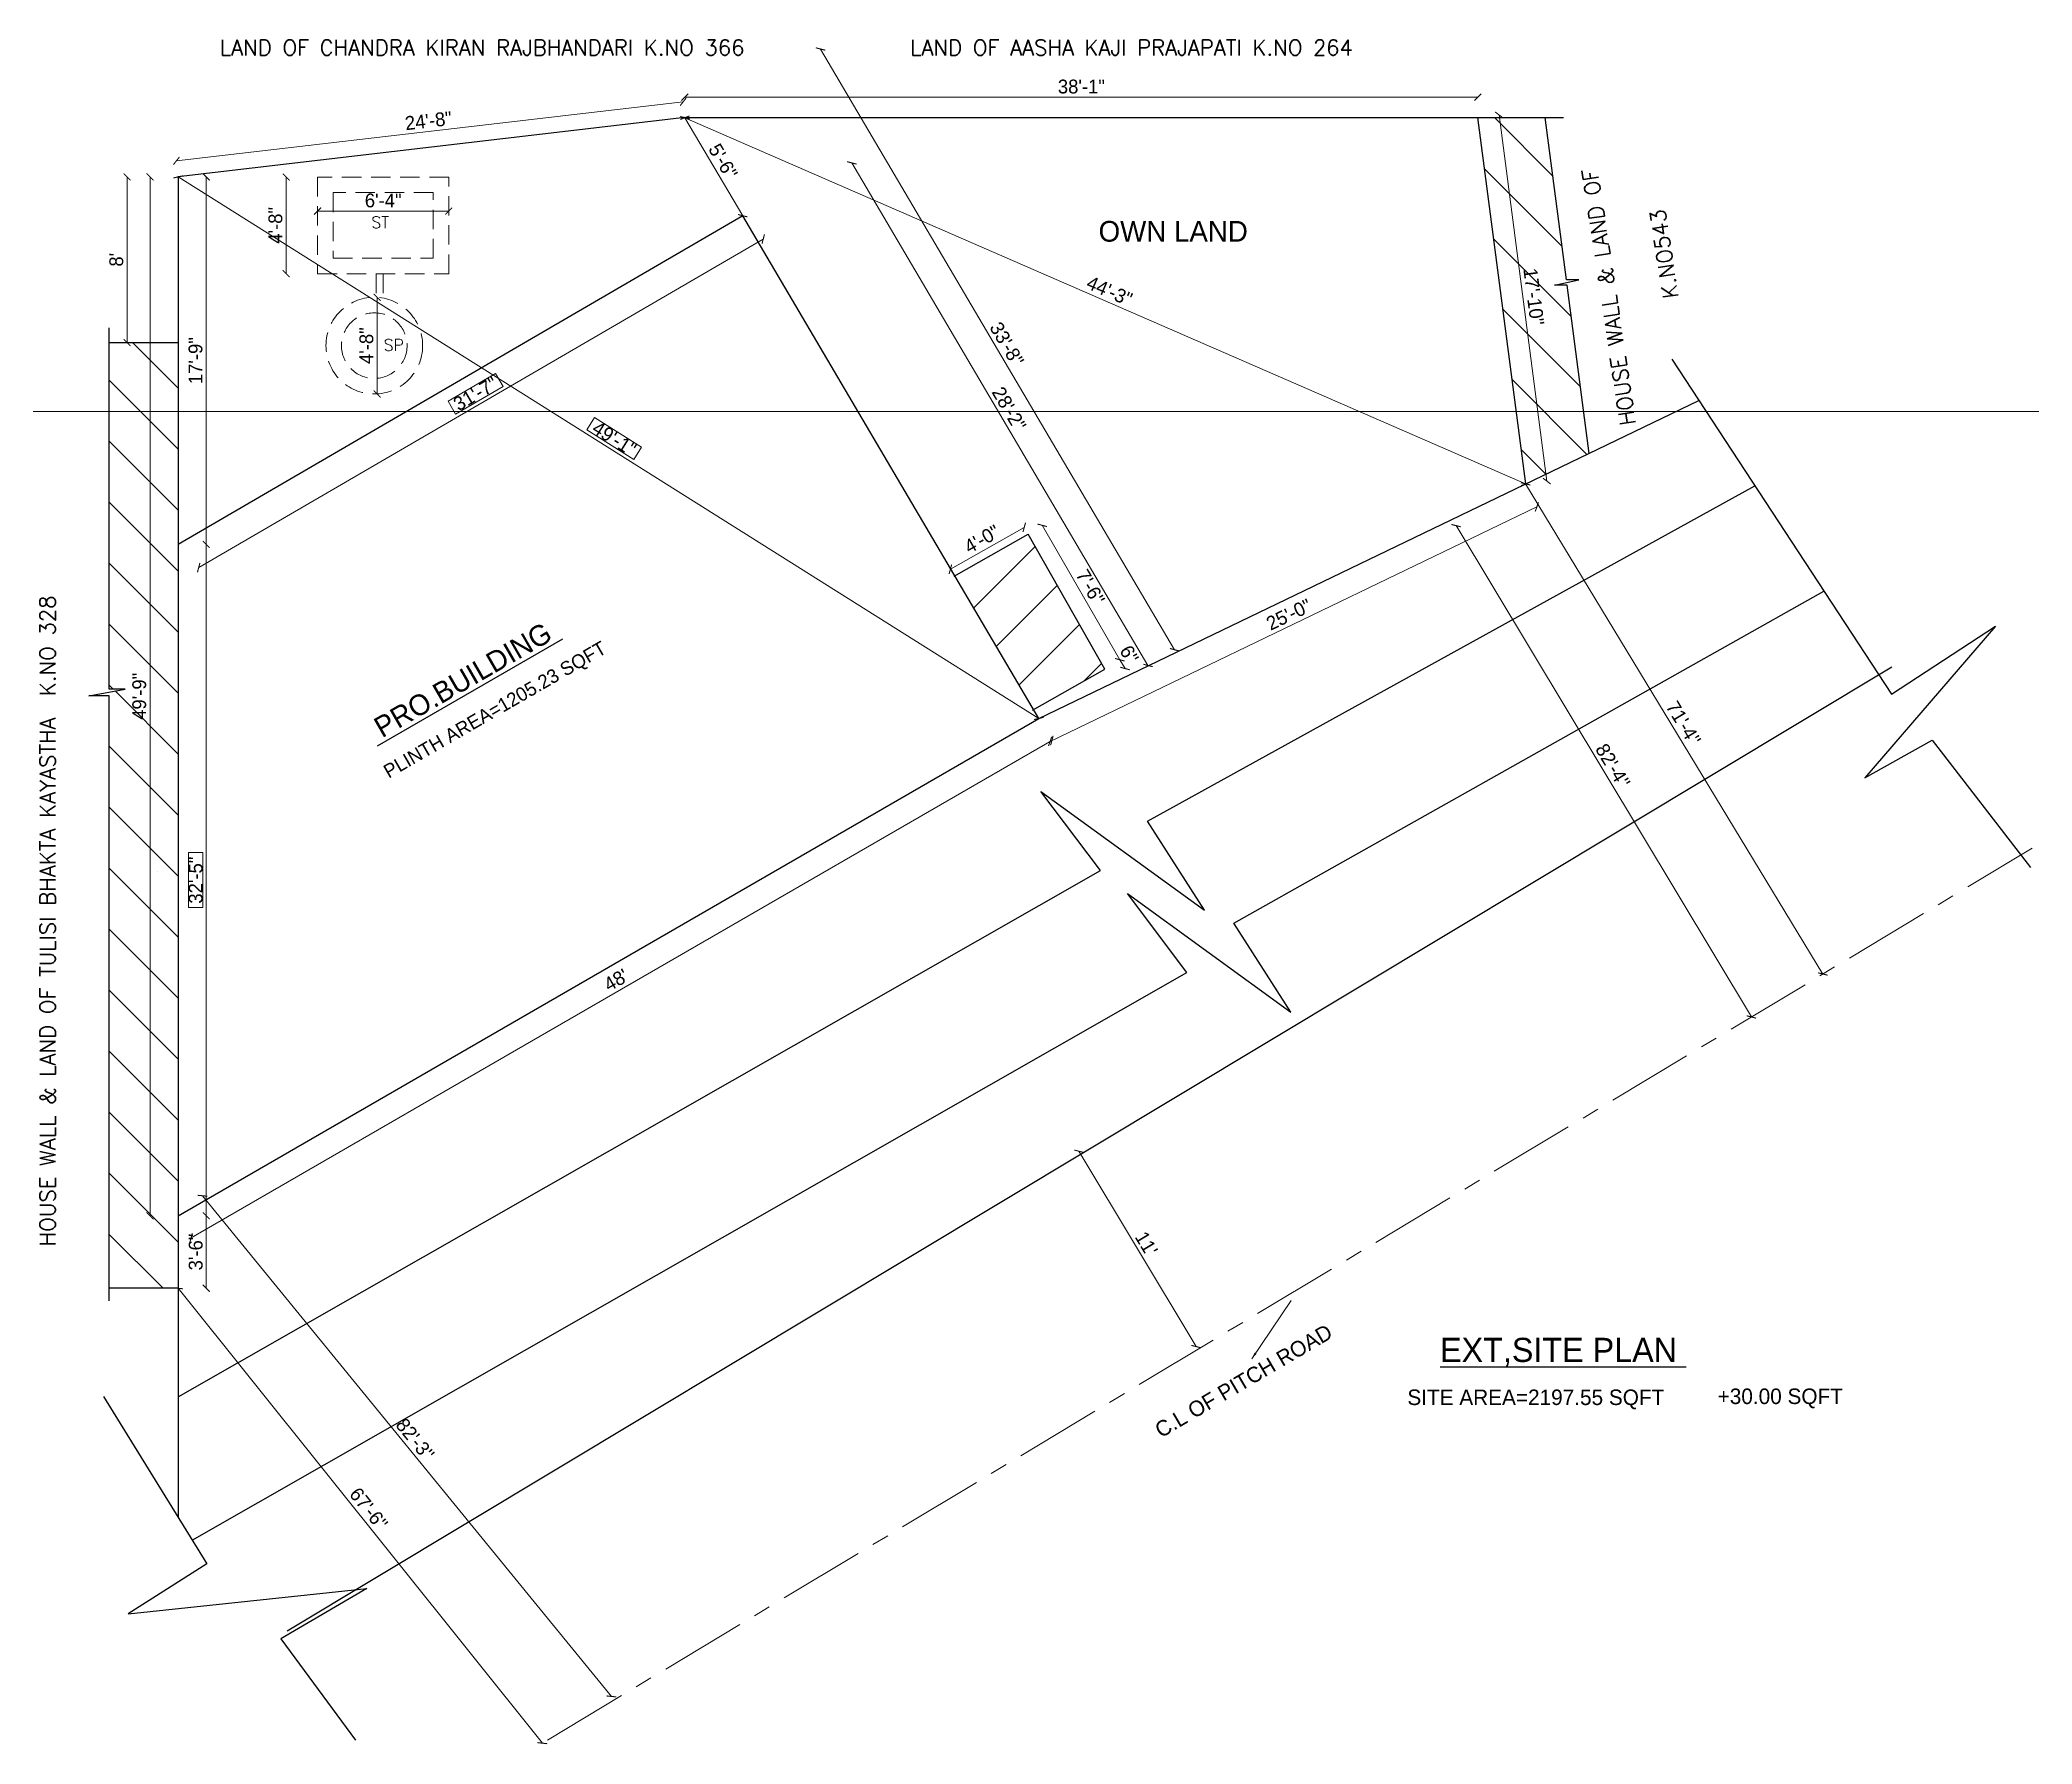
# Model space of a CAD drawing. Header units: inches. Extents: x 6873 to 34015, y -4436 to 8204.
# Drawn here: x 22003 to 23157, y 385 to 1373 of the extents above; entities that cross this region are included whole.
import ezdxf

# ---------------------------------------------------------------- set-up
doc = ezdxf.new("R2010")
doc.units = ezdxf.units.IN
doc.header["$LTSCALE"] = 5
doc.header["$MEASUREMENT"] = 0
doc.linetypes.add('CENTER', pattern=[2, 1.25, -0.25, 0.25, -0.25])
doc.linetypes.add('HIDDEN', pattern=[0.375, 0.25, -0.125])
doc.layers.add('A-WALL', color=7, linetype='Continuous', lineweight=9)
doc.layers.add('HATCH', color=253, linetype='Continuous', lineweight=0)
for name, color, linetype in [('DIM', 5, 'Continuous'), ('TEXT', 6, 'Continuous'), ('WALL', 7, 'Continuous')]:
    doc.layers.add(name, color=color, linetype=linetype)
doc.styles.add('ROMANS', font='romans.shx', dxfattribs={"width": 0.8})
doc.styles.add('tt', font='stylu.ttf', dxfattribs={"height": 8})
doc.dimstyles.new('Copy(2) of STANDARD', dxfattribs={"dimtxt": 2, "dimasz": 4, "dimexe": 0, "dimexo": 0, "dimgap": 2, "dimtad": 1, "dimdec": 0, "dimzin": 0, "dimdsep": 46, "dimlunit": 3, "dimtxsty": 'tt', "dimblk": 'ARCHTICK', "dimcen": 0.0505, "dimse1": 1, "dimse2": 1, "dimclrd": 5, "dimclre": 5, "dimclrt": 7, "dimadec": 1, "dimazin": 0, "dimtm": 1e-09, "dimtfac": 1, "dimtdec": 0, "dimtofl": 0, "dimtmove": 1, "dimatfit": 3, "dimfxl": 1, "dimtolj": 2, "dimtzin": 0, "dimlwd": 13, "dimarcsym": 0})
pattern_1 = [(135, (998.898, -13842.777), (-17.67767, -17.67767), [])]

# ---------------------------------------------------------------- blocks, each defined once
blk = doc.blocks.new('_ArchTick')
at = {"color": 0, "linetype": 'ByBlock', "const_width": 0.15}
blk.add_lwpolyline([(-0.5, -0.5), (0.5, 0.5)], dxfattribs=at)
blk = doc.blocks.new('*D333')
at = {"layer": 'Defpoints', "color": 0, "ltscale": 5, "transparency": 16777216}
for p in [(22376.6, 1327.6), (22376.6, 1327.6), (22863.7, 1115.4)]:
    blk.add_point(p, dxfattribs=at)
at = {"layer": 'DIM', "color": 5, "lineweight": 13, "ltscale": 5, "transparency": 16777216}
blk.add_line((22863.7, 1115.4), (22376.6, 1327.6), dxfattribs=at)
at = {"layer": 'DIM', "color": 5, "lineweight": 13, "ltscale": 5, "transparency": 16777216, "xscale": 4, "yscale": 4, "zscale": 4}
for p, rotation in [((22376.6, 1327.6), 156.4590553134295), ((22863.7, 1115.4), 336.4590553134295)]:
    blk.add_blockref('_ArchTick', p, dxfattribs=dict(at, rotation=rotation))
at = {"layer": 'DIM', "color": 7, "ltscale": 5, "transparency": 16777216, "insert": (22622.6, 1227.2), "char_height": 8, "attachment_point": 5, "rotation": 336.4591, "style": 'tt'}
blk.add_mtext('\\A2;44\'-3"', dxfattribs=at)
blk = doc.blocks.new('*D334')
at = {"layer": 'Defpoints', "color": 0, "ltscale": 5, "transparency": 16777216}
for p in [(22455.2, 1367.4), (22427.7, 1351.1), (22632.8, 1003.1)]:
    blk.add_point(p, dxfattribs=at)
at = {"layer": 'DIM', "color": 5, "lineweight": 13, "ltscale": 5, "transparency": 16777216}
blk.add_line((22660.3, 1019.3), (22455.2, 1367.4), dxfattribs=at)
at = {"layer": 'DIM', "color": 5, "lineweight": 13, "ltscale": 5, "transparency": 16777216, "xscale": 4, "yscale": 4, "zscale": 4}
for p, rotation in [((22455.2, 1367.4), 120.5085900979851), ((22660.3, 1019.3), 300.5085900979851)]:
    blk.add_blockref('_ArchTick', p, dxfattribs=dict(at, rotation=rotation))
at = {"layer": 'DIM', "color": 7, "ltscale": 5, "transparency": 16777216, "insert": (22563.1, 1196.4), "char_height": 8, "attachment_point": 5, "rotation": 300.5086, "style": 'tt'}
blk.add_mtext('\\A2;33\'-8"', dxfattribs=at)
blk = doc.blocks.new('*D335')
at = {"layer": 'Defpoints', "color": 0, "ltscale": 5, "transparency": 16777216}
for p in [(22083, 1293.3), (22581.7, 979.5), (22581.7, 979.5)]:
    blk.add_point(p, dxfattribs=at)
at = {"layer": 'DIM', "color": 5, "lineweight": 13, "ltscale": 5, "transparency": 16777216}
blk.add_line((22083, 1293.3), (22581.7, 979.5), dxfattribs=at)
at = {"layer": 'DIM', "color": 5, "lineweight": 13, "ltscale": 5, "transparency": 16777216, "xscale": 4, "yscale": 4, "zscale": 4}
for p, rotation in [((22083, 1293.3), 147.8211343331415), ((22581.7, 979.5), 327.8211343331415)]:
    blk.add_blockref('_ArchTick', p, dxfattribs=dict(at, rotation=rotation))
at = {"layer": 'DIM', "color": 7, "ltscale": 5, "transparency": 16777216, "insert": (22335.7, 1141.7), "char_height": 8, "attachment_point": 5, "rotation": 327.8211, "style": 'tt'}
blk.add_mtext('\\A2;49\'-1"', dxfattribs=at)
blk = doc.blocks.new('*D336')
at = {"layer": 'Defpoints', "color": 0, "ltscale": 5, "transparency": 16777216}
for p in [(22836, 1339.5), (22376.6, 1327.6), (22836, 1327.6)]:
    blk.add_point(p, dxfattribs=at)
at = {"layer": 'DIM', "color": 5, "lineweight": 13, "ltscale": 5, "transparency": 16777216}
blk.add_line((22376.6, 1339.5), (22836, 1339.5), dxfattribs=at)
at = {"layer": 'DIM', "color": 5, "lineweight": 13, "ltscale": 5, "transparency": 16777216, "xscale": 4, "yscale": 4, "zscale": 4, "rotation": 180}
blk.add_blockref('_ArchTick', (22376.6, 1339.5), dxfattribs=at)
at = {"layer": 'DIM', "color": 5, "lineweight": 13, "ltscale": 5, "transparency": 16777216, "xscale": 4, "yscale": 4, "zscale": 4}
blk.add_blockref('_ArchTick', (22836, 1339.5), dxfattribs=at)
at = {"layer": 'DIM', "color": 7, "ltscale": 5, "transparency": 16777216, "insert": (22606.3, 1345.6), "char_height": 8, "attachment_point": 5, "style": 'tt'}
blk.add_mtext('\\A2;38\'-1"', dxfattribs=at)
blk = doc.blocks.new('*D337')
at = {"layer": 'Defpoints', "color": 0, "ltscale": 5, "transparency": 16777216}
for p in [(22375.6, 1336.8), (22376.6, 1327.6), (22083, 1293.3)]:
    blk.add_point(p, dxfattribs=at)
at = {"layer": 'DIM', "color": 5, "lineweight": 13, "ltscale": 5, "transparency": 16777216}
blk.add_line((22082, 1302.6), (22375.6, 1336.8), dxfattribs=at)
at = {"layer": 'DIM', "color": 5, "lineweight": 13, "ltscale": 5, "transparency": 16777216, "xscale": 4, "yscale": 4, "zscale": 4}
for p, rotation in [((22375.6, 1336.8), 6.656485109489182), ((22082, 1302.6), 186.6564851094892)]:
    blk.add_blockref('_ArchTick', p, dxfattribs=dict(at, rotation=rotation))
at = {"layer": 'DIM', "color": 7, "ltscale": 5, "transparency": 16777216, "insert": (22228, 1325.8), "char_height": 8, "attachment_point": 5, "rotation": 6.6565, "style": 'tt'}
blk.add_mtext('\\A2;24\'-8"', dxfattribs=at)
blk = doc.blocks.new('*D338')
at = {"layer": 'Defpoints', "color": 0, "ltscale": 5, "transparency": 16777216}
for p in [(22066.7, 1293.3), (22083, 1293.3), (22083, 691.3)]:
    blk.add_point(p, dxfattribs=at)
at = {"layer": 'DIM', "color": 5, "lineweight": 13, "ltscale": 5, "transparency": 16777216}
blk.add_line((22066.7, 691.3), (22066.7, 1293.3), dxfattribs=at)
at = {"layer": 'DIM', "color": 5, "lineweight": 13, "ltscale": 5, "transparency": 16777216, "xscale": 4, "yscale": 4, "zscale": 4}
for p, rotation in [((22066.7, 1293.3), 90), ((22066.7, 691.3), 270)]:
    blk.add_blockref('_ArchTick', p, dxfattribs=dict(at, rotation=rotation))
at = {"layer": 'DIM', "color": 7, "ltscale": 5, "transparency": 16777216, "insert": (22060.5, 992.3), "char_height": 8, "attachment_point": 5, "rotation": 90, "style": 'tt'}
blk.add_mtext('\\A2;49\'-9"', dxfattribs=at)
blk = doc.blocks.new('*D339')
at = {"layer": 'Defpoints', "color": 0, "ltscale": 5, "transparency": 16777216}
for p in [(22863.7, 1115.4), (22870.2, 1102.1), (22581.7, 979.5)]:
    blk.add_point(p, dxfattribs=at)
at = {"layer": 'DIM', "color": 5, "lineweight": 13, "ltscale": 5, "transparency": 16777216}
blk.add_line((22588.2, 966.2), (22870.2, 1102.1), dxfattribs=at)
at = {"layer": 'DIM', "color": 5, "lineweight": 13, "ltscale": 5, "transparency": 16777216, "xscale": 4, "yscale": 4, "zscale": 4}
for p, rotation in [((22870.2, 1102.1), 25.72641114425566), ((22588.2, 966.2), 205.7264111442556)]:
    blk.add_blockref('_ArchTick', p, dxfattribs=dict(at, rotation=rotation))
at = {"layer": 'DIM', "color": 7, "ltscale": 5, "transparency": 16777216, "insert": (22726.5, 1039.7), "char_height": 8, "attachment_point": 5, "rotation": 25.7264, "style": 'tt'}
blk.add_mtext('\\A2;25\'-0"', dxfattribs=at)
blk = doc.blocks.new('*D340')
at = {"layer": 'Defpoints', "color": 0, "ltscale": 5, "transparency": 16777216}
for p in [(22083, 691.3), (22334, 412.8), (22319.9, 401.3)]:
    blk.add_point(p, dxfattribs=at)
at = {"layer": 'DIM', "color": 5, "lineweight": 13, "ltscale": 5, "transparency": 16777216}
blk.add_line((22097.1, 702.9), (22334, 412.8), dxfattribs=at)
at = {"layer": 'DIM', "color": 5, "lineweight": 13, "ltscale": 5, "transparency": 16777216, "xscale": 4, "yscale": 4, "zscale": 4}
for p, rotation in [((22097.1, 702.9), 129.2346719250575), ((22334, 412.8), 309.2346719250575)]:
    blk.add_blockref('_ArchTick', p, dxfattribs=dict(at, rotation=rotation))
at = {"layer": 'DIM', "color": 7, "ltscale": 5, "transparency": 16777216, "insert": (22220.3, 561.7), "char_height": 8, "attachment_point": 5, "rotation": 309.2347, "style": 'tt'}
blk.add_mtext("\\A2;82'-3''", dxfattribs=at)
blk = doc.blocks.new('*D341')
at = {"layer": 'Defpoints', "color": 0, "ltscale": 5, "transparency": 16777216}
for p in [(22863.7, 1115.4), (23034.9, 830.8), (22994.5, 806.5)]:
    blk.add_point(p, dxfattribs=at)
at = {"layer": 'DIM', "color": 5, "lineweight": 13, "ltscale": 5, "transparency": 16777216}
blk.add_line((22823.4, 1091.2), (22994.5, 806.5), dxfattribs=at)
at = {"layer": 'DIM', "color": 5, "lineweight": 13, "ltscale": 5, "transparency": 16777216, "xscale": 4, "yscale": 4, "zscale": 4}
for p, rotation in [((22823.4, 1091.2), 121.0209575035025), ((22994.5, 806.5), 301.0209575035025)]:
    blk.add_blockref('_ArchTick', p, dxfattribs=dict(at, rotation=rotation))
at = {"layer": 'DIM', "color": 7, "ltscale": 5, "transparency": 16777216, "insert": (22914.2, 952), "char_height": 8, "attachment_point": 5, "rotation": 301.021, "style": 'tt'}
blk.add_mtext("\\A2;82'-4''", dxfattribs=at)
blk = doc.blocks.new('*D342')
at = {"layer": 'Defpoints', "color": 0, "ltscale": 5, "transparency": 16777216}
for p in [(22604.9, 728.7), (22604.9, 728.7), (22672.8, 615.5)]:
    blk.add_point(p, dxfattribs=at)
at = {"layer": 'DIM', "color": 5, "lineweight": 13, "ltscale": 5, "transparency": 16777216}
blk.add_line((22672.8, 615.5), (22604.9, 728.7), dxfattribs=at)
at = {"layer": 'DIM', "color": 5, "lineweight": 13, "ltscale": 5, "transparency": 16777216, "xscale": 4, "yscale": 4, "zscale": 4}
for p, rotation in [((22604.9, 728.7), 120.9954618466229), ((22672.8, 615.5), 300.9954618466229)]:
    blk.add_blockref('_ArchTick', p, dxfattribs=dict(at, rotation=rotation))
at = {"layer": 'DIM', "color": 7, "ltscale": 5, "transparency": 16777216, "insert": (22644, 675.2), "char_height": 8, "attachment_point": 5, "rotation": 300.9955, "style": 'tt'}
blk.add_mtext("\\A2;11'", dxfattribs=at)
blk = doc.blocks.new('*D343')
at = {"layer": 'Defpoints', "color": 0, "ltscale": 5, "transparency": 16777216}
for p in [(22863.7, 1115.4), (23035.9, 831.4), (23035.9, 831.4)]:
    blk.add_point(p, dxfattribs=at)
at = {"layer": 'DIM', "color": 5, "lineweight": 13, "ltscale": 5, "transparency": 16777216}
blk.add_line((22863.7, 1115.4), (23035.9, 831.4), dxfattribs=at)
at = {"layer": 'DIM', "color": 5, "lineweight": 13, "ltscale": 5, "transparency": 16777216, "xscale": 4, "yscale": 4, "zscale": 4}
for p, rotation in [((22863.7, 1115.4), 121.229914251942), ((23035.9, 831.4), 301.229914251942)]:
    blk.add_blockref('_ArchTick', p, dxfattribs=dict(at, rotation=rotation))
at = {"layer": 'DIM', "color": 7, "ltscale": 5, "transparency": 16777216, "insert": (22955.2, 976.7), "char_height": 8, "attachment_point": 5, "rotation": 301.2299, "style": 'tt'}
blk.add_mtext("\\A2;71'-4''", dxfattribs=at)
blk = doc.blocks.new('*D344')
at = {"layer": 'Defpoints', "color": 0, "ltscale": 5, "transparency": 16777216}
for p in [(22083, 649.3), (22294, 385.7), (22294, 385.7)]:
    blk.add_point(p, dxfattribs=at)
at = {"layer": 'DIM', "color": 5, "lineweight": 13, "ltscale": 5, "transparency": 16777216}
blk.add_line((22083, 649.3), (22294, 385.7), dxfattribs=at)
at = {"layer": 'DIM', "color": 5, "lineweight": 13, "ltscale": 5, "transparency": 16777216, "xscale": 4, "yscale": 4, "zscale": 4}
for p, rotation in [((22083, 649.3), 128.6745829796087), ((22294, 385.7), 308.6745829796087)]:
    blk.add_blockref('_ArchTick', p, dxfattribs=dict(at, rotation=rotation))
at = {"layer": 'DIM', "color": 7, "ltscale": 5, "transparency": 16777216, "insert": (22193.4, 521.5), "char_height": 8, "attachment_point": 5, "rotation": 308.6746, "style": 'tt'}
blk.add_mtext("\\A2;67'-6''", dxfattribs=at)
blk = doc.blocks.new('*D345')
at = {"layer": 'Defpoints', "color": 0, "ltscale": 5, "transparency": 16777216}
for p in [(22836, 1327.6), (22863.7, 1115.4), (22876, 1117)]:
    blk.add_point(p, dxfattribs=at)
at = {"layer": 'DIM', "color": 5, "lineweight": 13, "ltscale": 5, "transparency": 16777216}
blk.add_line((22848.3, 1329.2), (22876, 1117), dxfattribs=at)
at = {"layer": 'DIM', "color": 5, "lineweight": 13, "ltscale": 5, "transparency": 16777216, "xscale": 4, "yscale": 4, "zscale": 4}
for p, rotation in [((22848.3, 1329.2), 97.43550611295254), ((22876, 1117), 277.4355061129525)]:
    blk.add_blockref('_ArchTick', p, dxfattribs=dict(at, rotation=rotation))
at = {"layer": 'DIM', "color": 7, "ltscale": 5, "transparency": 16777216, "insert": (22868.4, 1223.9), "char_height": 8, "attachment_point": 5, "rotation": 277.4355, "style": 'tt'}
blk.add_mtext('\\A2;17\'-10"', dxfattribs=at)
blk = doc.blocks.new('*D346')
at = {"layer": 'Defpoints', "color": 0, "ltscale": 5, "transparency": 16777216}
for p in [(22197.7, 1223.5), (22195.6, 1167.5), (22198.3, 1167.5)]:
    blk.add_point(p, dxfattribs=at)
at = {"layer": 'DIM', "color": 5, "lineweight": 13, "ltscale": 5, "transparency": 16777216}
blk.add_line((22198.3, 1223.5), (22198.3, 1167.5), dxfattribs=at)
at = {"layer": 'DIM', "color": 5, "lineweight": 13, "ltscale": 5, "transparency": 16777216, "xscale": 4, "yscale": 4, "zscale": 4}
for p, rotation in [((22198.3, 1223.5), 90), ((22198.3, 1167.5), 270)]:
    blk.add_blockref('_ArchTick', p, dxfattribs=dict(at, rotation=rotation))
at = {"layer": 'DIM', "color": 7, "ltscale": 5, "transparency": 16777216, "insert": (22192.1, 1195.5), "char_height": 8, "attachment_point": 5, "rotation": 90, "style": 'tt'}
blk.add_mtext('\\A2;4\'-8"', dxfattribs=at)
blk = doc.blocks.new('*D347')
at = {"layer": 'Defpoints', "color": 0, "ltscale": 5, "transparency": 16777216}
for p in [(22163.8, 1293.2), (22145.6, 1237.2), (22163.8, 1237.2)]:
    blk.add_point(p, dxfattribs=at)
at = {"layer": 'DIM', "color": 5, "lineweight": 13, "ltscale": 5, "transparency": 16777216}
blk.add_line((22145.6, 1293.2), (22145.6, 1237.2), dxfattribs=at)
at = {"layer": 'DIM', "color": 5, "lineweight": 13, "ltscale": 5, "transparency": 16777216, "xscale": 4, "yscale": 4, "zscale": 4}
for p, rotation in [((22145.6, 1293.2), 90), ((22145.6, 1237.2), 270)]:
    blk.add_blockref('_ArchTick', p, dxfattribs=dict(at, rotation=rotation))
at = {"layer": 'DIM', "color": 7, "ltscale": 5, "transparency": 16777216, "insert": (22139.4, 1265.2), "char_height": 8, "attachment_point": 5, "rotation": 90, "style": 'tt'}
blk.add_mtext('\\A2;4\'-8"', dxfattribs=at)
blk = doc.blocks.new('*D348')
at = {"layer": 'Defpoints', "color": 0, "ltscale": 5, "transparency": 16777216}
for p in [(22239.8, 1273.5), (22163.8, 1264.2), (22239.8, 1264.2)]:
    blk.add_point(p, dxfattribs=at)
at = {"layer": 'DIM', "color": 5, "lineweight": 13, "ltscale": 5, "transparency": 16777216}
blk.add_line((22163.8, 1273.5), (22239.8, 1273.5), dxfattribs=at)
at = {"layer": 'DIM', "color": 5, "lineweight": 13, "ltscale": 5, "transparency": 16777216, "xscale": 4, "yscale": 4, "zscale": 4, "rotation": 180}
blk.add_blockref('_ArchTick', (22163.8, 1273.5), dxfattribs=at)
at = {"layer": 'DIM', "color": 5, "lineweight": 13, "ltscale": 5, "transparency": 16777216, "xscale": 4, "yscale": 4, "zscale": 4}
blk.add_blockref('_ArchTick', (22239.8, 1273.5), dxfattribs=at)
at = {"layer": 'DIM', "color": 7, "ltscale": 5, "transparency": 16777216, "insert": (22201.8, 1279.6), "char_height": 8, "attachment_point": 5, "style": 'tt'}
blk.add_mtext('\\A2;6\'-4"', dxfattribs=at)
blk = doc.blocks.new('*D349')
at = {"layer": 'Defpoints', "color": 0, "ltscale": 5, "transparency": 16777216}
for p in [(22083, 1293.3), (22099.3, 1293.3), (22083, 1080.3)]:
    blk.add_point(p, dxfattribs=at)
at = {"layer": 'DIM', "color": 5, "lineweight": 13, "ltscale": 5, "transparency": 16777216}
blk.add_line((22099.3, 1080.3), (22099.3, 1293.3), dxfattribs=at)
at = {"layer": 'DIM', "color": 5, "lineweight": 13, "ltscale": 5, "transparency": 16777216, "xscale": 4, "yscale": 4, "zscale": 4}
for p, rotation in [((22099.3, 1293.3), 90), ((22099.3, 1080.3), 270)]:
    blk.add_blockref('_ArchTick', p, dxfattribs=dict(at, rotation=rotation))
at = {"layer": 'DIM', "color": 7, "ltscale": 5, "transparency": 16777216, "insert": (22093.1, 1186.8), "char_height": 8, "attachment_point": 5, "rotation": 90, "style": 'tt'}
blk.add_mtext('\\A2;17\'-9"', dxfattribs=at)
blk = doc.blocks.new('*D350')
at = {"layer": 'Defpoints', "color": 0, "ltscale": 5, "transparency": 16777216}
for p in [(22113.7, 1080.3), (22099.3, 691.3), (22113.7, 691.3)]:
    blk.add_point(p, dxfattribs=at)
at = {"layer": 'DIM', "color": 5, "lineweight": 13, "ltscale": 5, "transparency": 16777216}
blk.add_line((22099.3, 1080.3), (22099.3, 691.3), dxfattribs=at)
at = {"layer": 'DIM', "color": 5, "lineweight": 13, "ltscale": 5, "transparency": 16777216, "xscale": 4, "yscale": 4, "zscale": 4}
for p, rotation in [((22099.3, 1080.3), 90), ((22099.3, 691.3), 270)]:
    blk.add_blockref('_ArchTick', p, dxfattribs=dict(at, rotation=rotation))
at = {"layer": 'DIM', "color": 7, "ltscale": 5, "transparency": 16777216, "insert": (22093.2, 885.8), "char_height": 8, "attachment_point": 5, "rotation": 90, "style": 'tt'}
blk.add_mtext('\\A2;32\'-5"', dxfattribs=at)
blk = doc.blocks.new('*D351')
at = {"layer": 'Defpoints', "color": 0, "ltscale": 5, "transparency": 16777216}
for p in [(22461.2, 1294.3), (22644.9, 1010.2), (22632.8, 1003.1)]:
    blk.add_point(p, dxfattribs=at)
at = {"layer": 'DIM', "color": 5, "lineweight": 13, "ltscale": 5, "transparency": 16777216}
blk.add_line((22473.3, 1301.4), (22644.9, 1010.2), dxfattribs=at)
at = {"layer": 'DIM', "color": 5, "lineweight": 13, "ltscale": 5, "transparency": 16777216, "xscale": 4, "yscale": 4, "zscale": 4}
for p, rotation in [((22473.3, 1301.4), 120.5085900979856), ((22644.9, 1010.2), 300.5085900979856)]:
    blk.add_blockref('_ArchTick', p, dxfattribs=dict(at, rotation=rotation))
at = {"layer": 'DIM', "color": 7, "ltscale": 5, "transparency": 16777216, "insert": (22564.4, 1158.9), "char_height": 8, "attachment_point": 5, "rotation": 300.5086, "style": 'tt'}
blk.add_mtext('\\A2;28\'-2"', dxfattribs=at)
blk = doc.blocks.new('*D352')
at = {"layer": 'Defpoints', "color": 0, "ltscale": 5, "transparency": 16777216}
for p in [(22410.1, 1277.8), (22422, 1257.3), (22083, 1087.4)]:
    blk.add_point(p, dxfattribs=at)
at = {"layer": 'DIM', "color": 5, "lineweight": 13, "ltscale": 5, "transparency": 16777216}
blk.add_line((22094.9, 1066.9), (22422, 1257.3), dxfattribs=at)
at = {"layer": 'DIM', "color": 5, "lineweight": 13, "ltscale": 5, "transparency": 16777216, "xscale": 4, "yscale": 4, "zscale": 4}
for p, rotation in [((22422, 1257.3), 30.20167562402278), ((22094.9, 1066.9), 210.2016756240228)]:
    blk.add_blockref('_ArchTick', p, dxfattribs=dict(at, rotation=rotation))
at = {"layer": 'DIM', "color": 7, "ltscale": 5, "transparency": 16777216, "insert": (22255.3, 1167.6), "char_height": 8, "attachment_point": 5, "rotation": 30.2017, "style": 'tt'}
blk.add_mtext('\\A2;31\'-7"', dxfattribs=at)
blk = doc.blocks.new('*D330')
at = {"layer": 'Defpoints', "color": 0, "ltscale": 5, "transparency": 16777216}
for p in [(22581.7, 979.5), (22589.2, 966.7), (22083, 691.3)]:
    blk.add_point(p, dxfattribs=at)
at = {"layer": 'DIM', "color": 5, "lineweight": 13, "ltscale": 5, "transparency": 16777216}
blk.add_line((22090.5, 678.5), (22589.2, 966.7), dxfattribs=at)
at = {"layer": 'DIM', "color": 5, "lineweight": 13, "ltscale": 5, "transparency": 16777216, "xscale": 4, "yscale": 4, "zscale": 4}
for p, rotation in [((22589.2, 966.7), 30.02282740668954), ((22090.5, 678.5), 210.0228274066895)]:
    blk.add_blockref('_ArchTick', p, dxfattribs=dict(at, rotation=rotation))
at = {"layer": 'DIM', "color": 7, "ltscale": 5, "transparency": 16777216, "insert": (22336.7, 827.9), "char_height": 8, "attachment_point": 5, "rotation": 30.0228, "style": 'tt'}
blk.add_mtext("\\A2;48'", dxfattribs=at)
blk = doc.blocks.new('*D331')
at = {"layer": 'Defpoints', "color": 0, "ltscale": 5, "transparency": 16777216}
for p in [(22111.5, 691.3), (22099.3, 649.3), (22111.5, 649.3)]:
    blk.add_point(p, dxfattribs=at)
at = {"layer": 'DIM', "color": 5, "lineweight": 13, "ltscale": 5, "transparency": 16777216}
blk.add_line((22099.3, 691.3), (22099.3, 649.3), dxfattribs=at)
at = {"layer": 'DIM', "color": 5, "lineweight": 13, "ltscale": 5, "transparency": 16777216, "xscale": 4, "yscale": 4, "zscale": 4}
for p, rotation in [((22099.3, 691.3), 90), ((22099.3, 649.3), 270)]:
    blk.add_blockref('_ArchTick', p, dxfattribs=dict(at, rotation=rotation))
at = {"layer": 'DIM', "color": 7, "ltscale": 5, "transparency": 16777216, "insert": (22093.2, 670.3), "char_height": 8, "attachment_point": 5, "rotation": 90, "style": 'tt'}
blk.add_mtext('\\A2;3\'-6"', dxfattribs=at)
blk = doc.blocks.new('*D332')
at = {"layer": 'Defpoints', "color": 0, "ltscale": 5, "transparency": 16777216}
for p in [(22053.4, 1293.3), (22083, 1293.3), (22069.5, 1197.3)]:
    blk.add_point(p, dxfattribs=at)
at = {"layer": 'DIM', "color": 5, "lineweight": 13, "ltscale": 5, "transparency": 16777216}
blk.add_line((22053.4, 1197.3), (22053.4, 1293.3), dxfattribs=at)
at = {"layer": 'DIM', "color": 5, "lineweight": 13, "ltscale": 5, "transparency": 16777216, "xscale": 4, "yscale": 4, "zscale": 4}
for p, rotation in [((22053.4, 1293.3), 90), ((22053.4, 1197.3), 270)]:
    blk.add_blockref('_ArchTick', p, dxfattribs=dict(at, rotation=rotation))
at = {"layer": 'DIM', "color": 7, "ltscale": 5, "transparency": 16777216, "insert": (22047.2, 1245.3), "char_height": 8, "attachment_point": 5, "rotation": 90, "style": 'tt'}
blk.add_mtext("\\A2;8'", dxfattribs=at)
blk = doc.blocks.new('*D353')
at = {"layer": 'Defpoints', "color": 0, "ltscale": 5, "transparency": 16777216}
for p in [(22537.1, 1064.6), (22628.6, 1013.5), (22581.6, 986.3)]:
    blk.add_point(p, dxfattribs=at)
at = {"layer": 'DIM', "color": 5, "lineweight": 13, "ltscale": 5, "transparency": 16777216}
blk.add_line((22583.6, 1091.4), (22628.6, 1013.5), dxfattribs=at)
at = {"layer": 'DIM', "color": 5, "lineweight": 13, "ltscale": 5, "transparency": 16777216, "xscale": 4, "yscale": 4, "zscale": 4}
for p, rotation in [((22583.6, 1091.4), 120.0600944710336), ((22628.6, 1013.5), 300.0600944710336)]:
    blk.add_blockref('_ArchTick', p, dxfattribs=dict(at, rotation=rotation))
at = {"layer": 'DIM', "color": 7, "ltscale": 5, "transparency": 16777216, "insert": (22611.5, 1055.6), "char_height": 8, "attachment_point": 5, "rotation": 300.0601, "style": 'tt'}
blk.add_mtext('\\A2;7\'-6"', dxfattribs=at)
blk = doc.blocks.new('*D328')
at = {"layer": 'Defpoints', "color": 0, "ltscale": 5, "transparency": 16777216}
for p in [(22631.6, 1008.4), (22581.6, 986.3), (22581.1, 979.1)]:
    blk.add_point(p, dxfattribs=at)
at = {"layer": 'DIM', "color": 5, "lineweight": 13, "ltscale": 5, "transparency": 16777216}
blk.add_line((22628.6, 1013.5), (22631.6, 1008.4), dxfattribs=at)
at = {"layer": 'DIM', "color": 5, "lineweight": 13, "ltscale": 5, "transparency": 16777216, "xscale": 4, "yscale": 4, "zscale": 4}
for p, rotation in [((22628.6, 1013.5), 120.0600944710336), ((22631.6, 1008.4), 300.0600944710336)]:
    blk.add_blockref('_ArchTick', p, dxfattribs=dict(at, rotation=rotation))
at = {"layer": 'DIM', "color": 7, "ltscale": 5, "transparency": 16777216, "insert": (22634, 1016.6), "char_height": 8, "attachment_point": 5, "rotation": 300.0601, "style": 'tt'}
blk.add_mtext('\\A2;6"', dxfattribs=at)
blk = doc.blocks.new('*D329')
at = {"layer": 'Defpoints', "color": 0, "ltscale": 5, "transparency": 16777216}
for p in [(22573.2, 1090.2), (22575.4, 1086.3), (22532.6, 1062)]:
    blk.add_point(p, dxfattribs=at)
at = {"layer": 'DIM', "color": 5, "lineweight": 13, "ltscale": 5, "transparency": 16777216}
blk.add_line((22530.4, 1065.9), (22573.2, 1090.2), dxfattribs=at)
at = {"layer": 'DIM', "color": 5, "lineweight": 13, "ltscale": 5, "transparency": 16777216, "xscale": 4, "yscale": 4, "zscale": 4}
for p, rotation in [((22573.2, 1090.2), 29.58851450573111), ((22530.4, 1065.9), 209.5885145057312)]:
    blk.add_blockref('_ArchTick', p, dxfattribs=dict(at, rotation=rotation))
at = {"layer": 'DIM', "color": 7, "ltscale": 5, "transparency": 16777216, "insert": (22548.7, 1083.4), "char_height": 8, "attachment_point": 5, "rotation": 29.5885, "style": 'tt'}
blk.add_mtext('\\A2;4\'-0"', dxfattribs=at)
blk = doc.blocks.new('*D354')
at = {"layer": 'Defpoints', "color": 0, "ltscale": 5, "transparency": 16777216}
for p in [(22376.6, 1327.6), (22376.6, 1327.6), (22410.1, 1270.8)]:
    blk.add_point(p, dxfattribs=at)
at = {"layer": 'DIM', "color": 5, "lineweight": 13, "ltscale": 5, "transparency": 16777216}
blk.add_line((22410.1, 1270.8), (22376.6, 1327.6), dxfattribs=at)
at = {"layer": 'DIM', "color": 5, "lineweight": 13, "ltscale": 5, "transparency": 16777216, "xscale": 4, "yscale": 4, "zscale": 4}
for p, rotation in [((22376.6, 1327.6), 120.5085900979771), ((22410.1, 1270.8), 300.5085900979771)]:
    blk.add_blockref('_ArchTick', p, dxfattribs=dict(at, rotation=rotation))
at = {"layer": 'DIM', "color": 7, "ltscale": 5, "transparency": 16777216, "insert": (22398.7, 1302.3), "char_height": 8, "attachment_point": 5, "rotation": 300.5086, "style": 'tt'}
blk.add_mtext('\\A2;5\'-6"', dxfattribs=at)

msp = doc.modelspace()

# ---------------------------------------------------------------- hatches: boundary and pattern name
at = {"layer": 'HATCH', "ltscale": 5}
h = msp.add_hatch(dxfattribs=at)
h.set_pattern_fill('ANSI31', color=256, scale=200, angle=90, style=0)
h.set_pattern_definition(pattern_1)
h.paths.add_polyline_path([(22887.7, 1230.47), (22880.51, 1230.47), (22894.43, 1233.62), (22887.29, 1233.61), (22875.03, 1327.62), (22836.03, 1327.62), (22863.72, 1115.41), (22900.41, 1133.09)])
h.paths.add_polyline_path([(22872.06, 1245.08), (22877.36, 1204.43), (22864.83, 1202.8), (22859.53, 1243.44)], flags=24)
h = msp.add_hatch(dxfattribs=at)
h.set_pattern_fill('ANSI31', color=256, scale=200, angle=90, style=0)
h.set_pattern_definition(pattern_1)
h.paths.add_polyline_path([(22083.03, 1197.35), (22043.08, 1197.35), (22043.08, 996.53), (22052.34, 996.53), (22031.34, 992.5), (22043.08, 992.5), (22043.08, 649.35), (22083.03, 649.35), (22083.03, 730.62)])
h.paths.add_polyline_path([(22054.35, 999.48), (22054.35, 1019.49), (22066.7, 1019.49), (22066.7, 999.48)], flags=24)
h = msp.add_hatch(dxfattribs=at)
h.set_pattern_fill('ANSI31', color=256, scale=200, style=0)
h.set_pattern_definition([(45, (10292.854, 0), (-17.67767, 17.67767), [])])
h.paths.add_polyline_path([(22575.43, 1086.31), (22533.02, 1062.23), (22578.72, 984.68), (22619.86, 1008.04)])

# ---------------------------------------------------------------- linework, layer by layer
at = {"layer": 'A-WALL', "ltscale": 5}
msp.add_xline((15938.1, 1157.37), (1, 0), dxfattribs=at)
for points in [[(22410.15, 1270.75), (22083.03, 1080.35), (22083.03, 730.62), (22083.03, 691.35), (22581.74, 979.55)], [(22271.26, 1171.89), (22243.7, 1155.84), (22239.38, 1163.25), (22266.94, 1179.3)], [(22351.51, 1136.65), (22347.06, 1129.57), (22319.83, 1146.71), (22324.28, 1153.78)], [(22097.34, 901.79), (22097.34, 869.9), (22088.99, 869.9), (22088.99, 901.79)]]:
    msp.add_lwpolyline(points, close=True, dxfattribs=at)
at = {"layer": 'DIM', "ltscale": 5}
msp.add_line((22070.78, 890.94), (22070.78, 890.94), dxfattribs=at)
at = {"layer": 'HATCH', "linetype": 'HIDDEN', "ltscale": 9}
for p, q in [((22197.71, 1237.17), (22197.71, 1223.5)), ((22201.71, 1237.17), (22201.71, 1223.06))]:
    msp.add_line(p, q, dxfattribs=at)
at = {"layer": 'HATCH', "linetype": 'CENTER', "ltscale": 8}
msp.add_line((22296.93, 387.48), (23157.15, 904.26), dxfattribs=at)
at = {"layer": 'HATCH', "linetype": 'HIDDEN', "ltscale": 9}
for points in [[(22163.8, 1237.17), (22239.8, 1237.17), (22239.8, 1293.17), (22163.8, 1293.17)], [(22172.8, 1246.17), (22230.8, 1246.17), (22230.8, 1284.17), (22172.8, 1284.17)]]:
    msp.add_lwpolyline(points, close=True, dxfattribs=at)
for radius in [28, 19]:
    msp.add_circle((22196.63, 1195.52), radius, dxfattribs=at)
at = {"layer": 'WALL', "ltscale": 5}
for p, q in [((22376.64, 1327.62), (22083.03, 1293.35)), ((22376.64, 1327.62), (22838.72, 1327.62)), ((22863.72, 1115.41), (22836.03, 1327.62)), ((22836.03, 1327.62), (22885.7, 1327.62)), ((22887.29, 1233.61), (22875.03, 1327.62)), ((22083.03, 1293.35), (22083.03, 730.62)), ((22410.15, 1270.75), (22083.03, 1080.35)), ((22581.74, 979.55), (22410.15, 1270.75)), ((22880.51, 1230.47), (22894.43, 1233.62)), ((22887.7, 1230.47), (22880.51, 1230.47)), ((22894.43, 1233.62), (22887.29, 1233.61)), ((22900.41, 1133.09), (22887.7, 1230.47)), ((22043.08, 996.53), (22043.08, 1205.84)), ((22043.08, 1197.35), (22083.03, 1197.35)), ((22581.74, 979.55), (22964.06, 1163.76)), ((22644.62, 919.98), (22996.42, 1114.37)), ((22532.53, 1061.95), (22575.43, 1086.31)), ((22619.86, 1008.04), (22575.43, 1086.31)), ((22694.67, 860.9), (23036.55, 1053.15)), ((22146.09, 450.85), (23075.92, 1009.45)), ((22578.05, 984.3), (22619.86, 1008.04)), ((22031.34, 992.5), (22052.34, 996.53)), ((22052.34, 996.53), (22043.08, 996.53)), ((22043.08, 992.5), (22031.34, 992.5)), ((22043.08, 641.97), (22043.08, 992.5)), ((22083.03, 691.35), (22581.74, 979.55)), ((22582.89, 937.18), (22677.64, 868.37)), ((22617.34, 891.31), (22582.89, 937.18)), ((22677.64, 868.37), (22644.62, 919.98)), ((22083.03, 586.41), (22617.34, 891.31)), ((22667.4, 832.23), (22632.95, 878.1)), ((22632.95, 878.1), (22727.69, 809.3)), ((22727.69, 809.3), (22694.67, 860.9)), ((22091.18, 503.43), (22667.4, 832.23)), ((22083.03, 730.62), (22083.03, 516.63)), ((22083.03, 649.35), (22043.08, 649.35))]:
    msp.add_line(p, q, dxfattribs=at)
for points in [[(22948.38, 1187.68), (23075.66, 993.46), (23135.97, 1032.87), (23060.19, 945.09), (23099.21, 966.95), (23156.19, 893.16)], [(22039.78, 586.65), (22099.7, 489.64), (22054.11, 460.58), (22192.27, 475.28), (22142.44, 446.25), (22185.85, 387.48)]]:
    msp.add_lwpolyline(points, dxfattribs=at)

# ---------------------------------------------------------------- texts
at = {"layer": 'TEXT', "lineweight": 9, "style": 'ROMANS'}
for s, height, p in [('LAND OF CHANDRA KIRAN RAJBHANDARI K.NO 366', 9, (22107.14, 1363.71)), ('LAND OF AASHA KAJI PRAJAPATI K.NO 264', 9, (22507.15, 1363.71)), ('ST', 6.72, (22194.87, 1263.62)), ('SP', 6.72, (22202.03, 1192.53))]:
    msp.add_text(s, height=height, dxfattribs=at).set_placement(p)
for s, rotation, p in [('HOUSE WALL & LAND OF          ', 98.54376, (22927.48, 1150.1)), ('          K.NO543', 98.54376, (22962.18, 1157.18)), ('HOUSE WALL & LAND OF TULISI BHAKTA KAYASTHA  K.NO 328', 90, (22011.88, 673.47))]:
    msp.add_text(s, height=9, rotation=rotation, dxfattribs=at).set_placement(p)
at = {"layer": 'TEXT', "linetype": 'ByBlock', "style": 'tt'}
for s, height, p in [('OWN LAND', 12, (22616.29, 1255.76)), ('%%UEXT,SITE PLAN ', 14, (22814.09, 606.58))]:
    msp.add_text(s, height=height, dxfattribs=at).set_placement(p)
msp.add_text('%%U PRO.BUILDING ', height=12, rotation=30, dxfattribs=at).set_placement((22197.26, 965.7))
at = {"layer": 'TEXT', "lineweight": 70, "style": 'tt'}
for s, height, rotation, p in [('PLINTH AREA=1205.23 SQFT', 8, 30, (22204.99, 944.53)), ('C.L OF PITCH ROAD ', 9, 30.46064, (22652.4, 562.3))]:
    msp.add_text(s, height=height, rotation=rotation, dxfattribs=at).set_placement(p)
for s, p in [('SITE AREA=2197.55 SQFT', (22795.18, 581.63)), ('+30.00 SQFT', (22974.93, 582.21))]:
    msp.add_text(s, height=9, dxfattribs=at).set_placement(p)

# ---------------------------------------------------------------- dimensions: what is measured, and where the dimension line sits
at = {"layer": 'DIM', "ltscale": 5}
for p1, p2, distance, picture, middle in [((22632.79, 1003.06), (22427.69, 1351.12), -31.98, '*D334', (22563.08, 1196.44)), ((22083.03, 1293.35), (22376.64, 1327.62), 9.27, '*D337', (22228.04, 1325.83)), ((22410.15, 1270.75), (22376.64, 1327.62), 0, '*D354', (22398.71, 1302.32)), ((22863.72, 1115.41), (22376.64, 1327.62), 0, '*D333', (22622.65, 1227.18)), ((22836.03, 1327.62), (22863.72, 1115.41), 12.41, '*D345', (22868.44, 1223.94)), ((22083.03, 1293.35), (22581.74, 979.55), 0, '*D335', (22335.67, 1141.68)), ((22461.19, 1294.26), (22632.79, 1003.06), 14.09, '*D351', (22564.42, 1158.93)), ((22083.0253, 1087.3684), (22410.1495, 1277.7721), -23.6436, '*D352', (22255.3185, 1167.5696)), ((22083.03, 691.35), (22581.74, 979.55), -14.86, '*D330', (22336.73, 827.93)), ((22672.84, 615.51), (22604.86, 728.66), 0, '*D342', (22644.03, 675.19))]:
    dim = msp.add_aligned_dim(p1=p1, p2=p2, distance=distance, dimstyle='Copy(2) of STANDARD', dxfattribs=at)
    dim.commit()
    dim.dimension.update_dxf_attribs({"geometry": picture, "text_midpoint": middle})
for p1, p2, distance, text, picture, middle in [((22376.64, 1327.62), (22836.03, 1327.62), 11.86, '38\'-1"', '*D336', (22606.33, 1345.62)), ((22581.74, 979.55), (22863.72, 1115.41), -14.82, '25\'-0"', '*D339', (22726.47, 1039.72)), ((22863.72, 1115.41), (23034.87, 830.8), -47.08, "82'-4''", '*D341', (22914.24, 952.03)), ((22863.72, 1115.41), (23035.91, 831.43), 0, "71'-4''", '*D343', (22955.19, 976.68)), ((22532.57, 1061.98), (22575.43, 1086.31), 4.48, '4\'-0"', '*D329', (22548.72, 1083.44)), ((22083.03, 691.35), (22319.89, 401.28), 18.2, "82'-3''", '*D340', (22220.32, 561.71)), ((22083.03, 649.35), (22294.03, 385.74), 0, "67'-6''", '*D344', (22193.43, 521.47))]:
    dim = msp.add_aligned_dim(p1=p1, p2=p2, distance=distance, text=text, dimstyle='Copy(2) of STANDARD', dxfattribs=at)
    dim.commit()
    dim.dimension.update_dxf_attribs({"geometry": picture, "text_midpoint": middle})
for base, p1, p2, angle, picture, middle in [((22053.36, 1293.35), (22069.49, 1197.35), (22083.03, 1293.35), 90, '*D332', (22047.22, 1245.35)), ((22099.34, 1293.35), (22083.03, 1080.35), (22083.03, 1293.35), 90, '*D349', (22093.05, 1186.85)), ((22145.55, 1237.17), (22163.8, 1293.17), (22163.8, 1237.17), 90, '*D347', (22139.38, 1265.17)), ((22198.26, 1167.55), (22197.7, 1223.5), (22195.56, 1167.55), 90, '*D346', (22192.08, 1195.52)), ((22628.64, 1013.54), (22537.14, 1064.57), (22581.58, 986.3), 120.06009, '*D353', (22611.54, 1055.64)), ((22099.34, 691.35), (22113.73, 1080.35), (22113.73, 691.35), 90, '*D350', (22093.17, 885.85)), ((22099.34, 649.35), (22111.53, 691.35), (22111.53, 649.35), 90, '*D331', (22093.19, 670.35))]:
    dim = msp.add_linear_dim(base=base, p1=p1, p2=p2, angle=angle, dimstyle='Copy(2) of STANDARD', dxfattribs=at)
    dim.commit()
    dim.dimension.update_dxf_attribs({"geometry": picture, "text_midpoint": middle})
dim = msp.add_linear_dim(base=(22066.7, 1293.35), p1=(22083.03, 691.35), p2=(22083.03, 1293.35), angle=90, text='49\'-9"', dimstyle='Copy(2) of STANDARD', dxfattribs=at)
dim.commit()
dim.dimension.update_dxf_attribs({"geometry": '*D338', "text_midpoint": (22060.52, 992.35)})
dim = msp.add_linear_dim(base=(22239.8, 1273.46), p1=(22163.8, 1264.17), p2=(22239.8, 1264.17), dimstyle='Copy(2) of STANDARD', dxfattribs=at)
dim.commit()
dim.dimension.update_dxf_attribs({"geometry": '*D348', "text_midpoint": (22201.8, 1279.63)})
dim = msp.add_linear_dim(base=(22631.63, 1008.38), p1=(22581.58, 986.3), p2=(22581.08, 979.12), angle=120.06009, dimstyle='Copy(2) of STANDARD', dxfattribs=at)
dim.commit()
dim.dimension.update_dxf_attribs({"geometry": '*D328', "text_midpoint": (22628.64, 1013.54), "dimtype": 160})

# ---------------------------------------------------------------- leaders
msp.add_leader([(22705.03, 608.43), (22727.94, 642.17)], dimstyle='Copy(2) of STANDARD', override={"dimgap": 2, "dimtad": 0}, dxfattribs=at)

doc.saveas('drawing.dxf')
